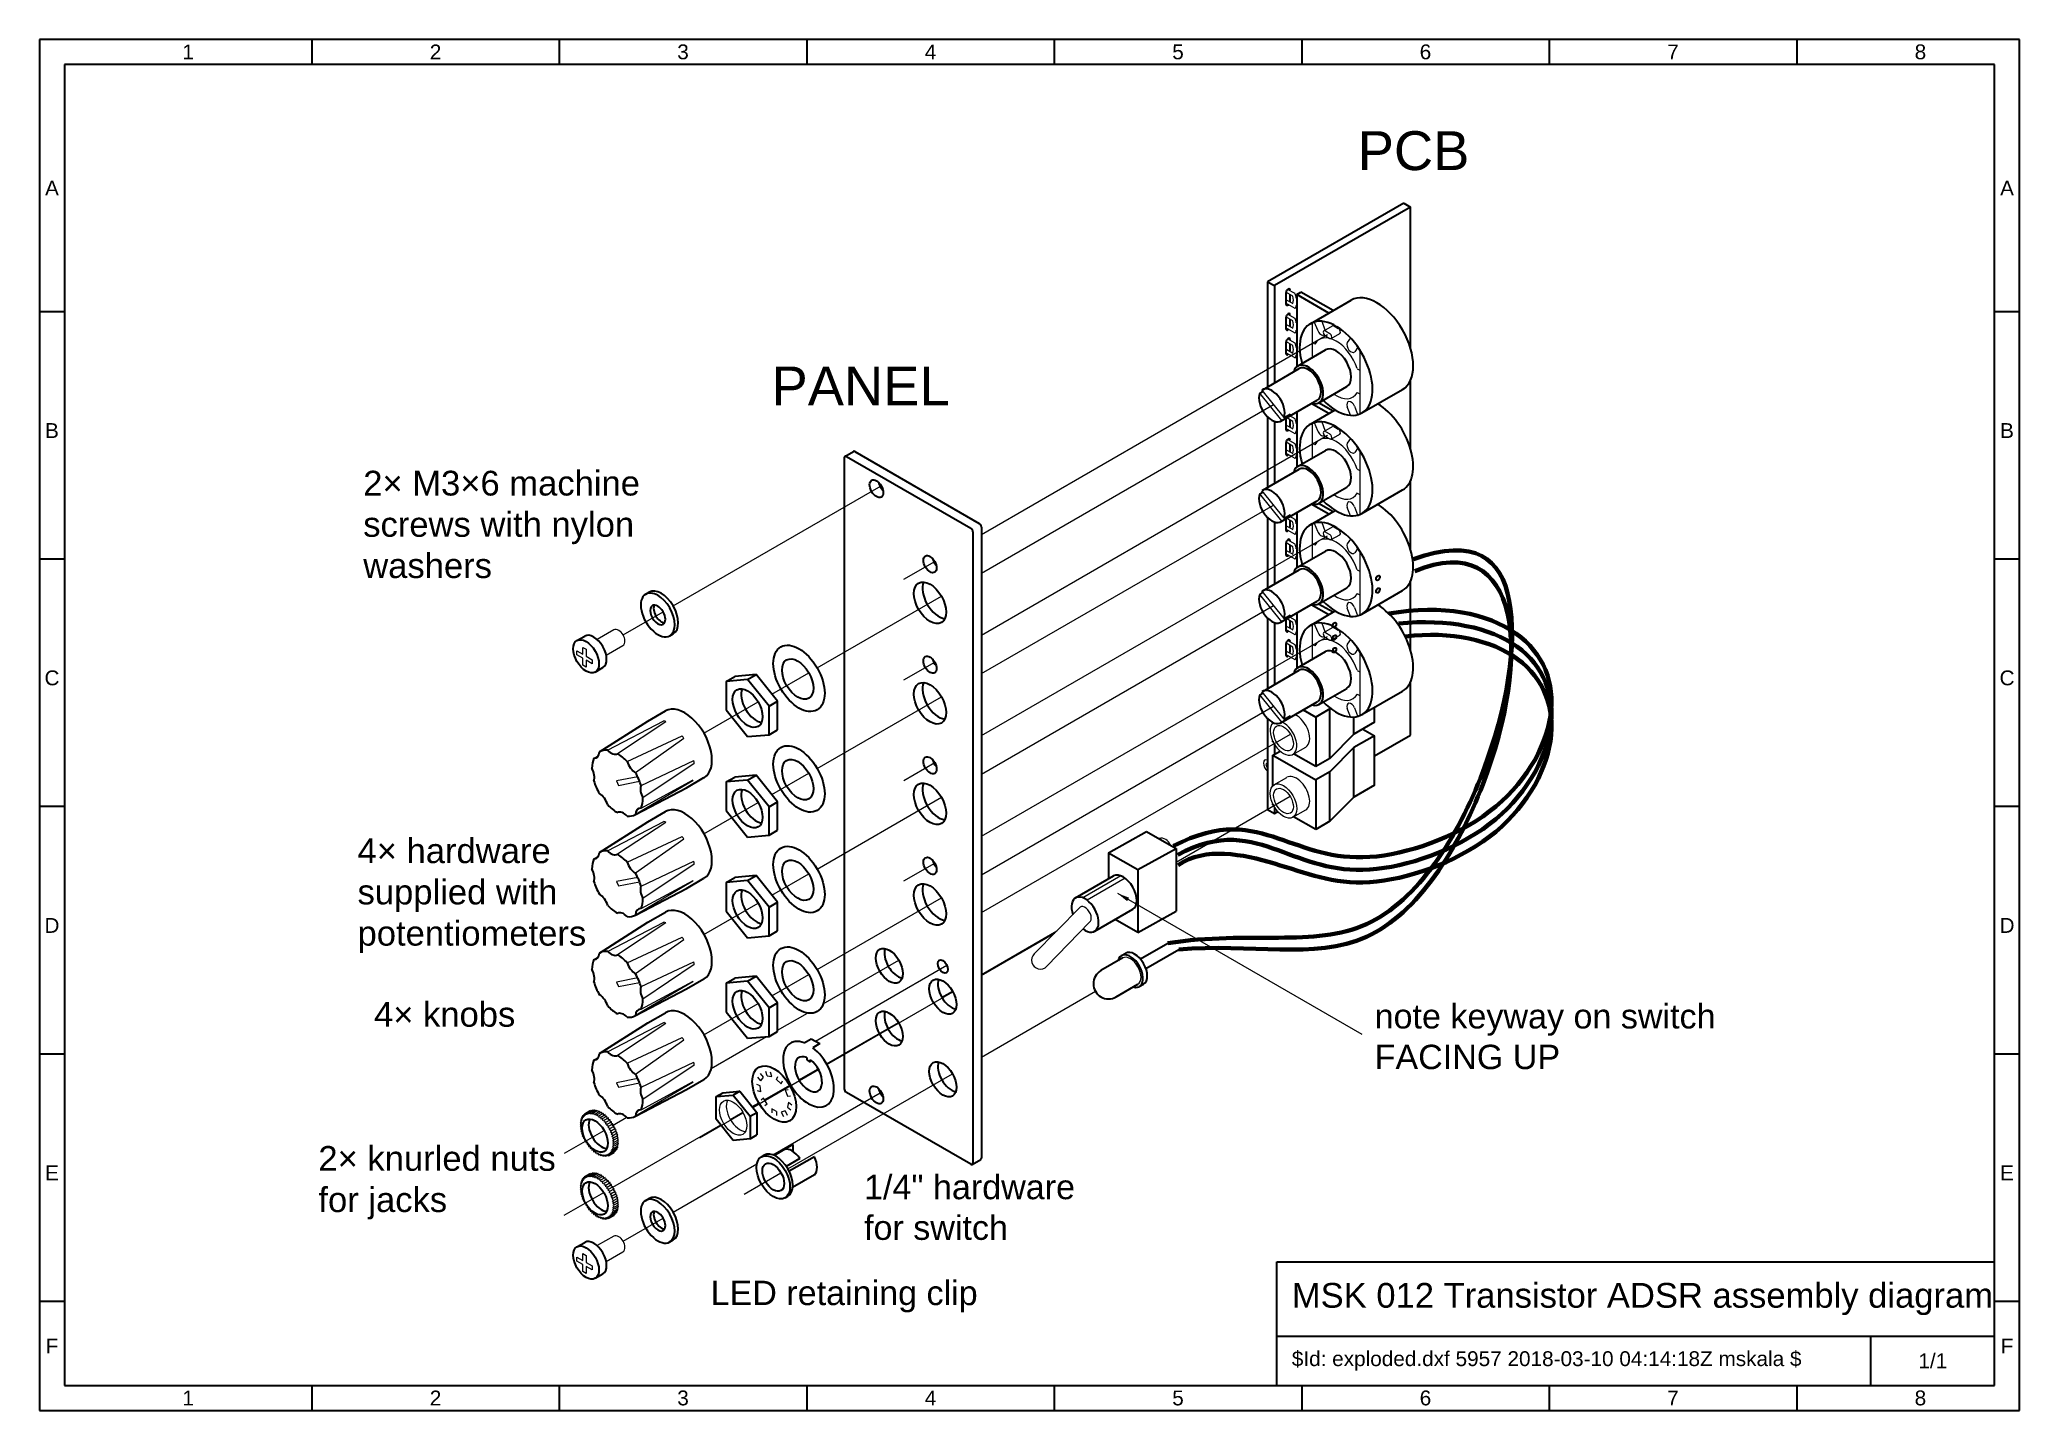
# Model space of a CAD drawing. Header units: millimetres. Extents: x 10 to 410, y 10 to 287.
import ezdxf

# ---------------------------------------------------------------- set-up
doc = ezdxf.new("R2010")
doc.units = ezdxf.units.MM
for name, color, linetype, lineweight, true_color in [('assembly lines', 14, 'Continuous', 25, 0x800000), ('details', 7, 'Continuous', 25, 0x000000), ('frame', 5, 'Continuous', 35, 0x0000ff), ('holes', 7, 'Continuous', 35, 0x000000), ('notes', 94, 'Continuous', 25, 0x008000), ('outlines', 7, 'Continuous', 35, 0x000000), ('wiring', 174, 'Continuous', 80, 0x000080)]:
    doc.layers.add(name, color=color, linetype=linetype, lineweight=lineweight, true_color=true_color)
doc.styles.get("Standard").update_dxf_attribs({"font": ''})
doc.styles.add('textstyle0', font='')
doc.styles.add('textstyle1', font='')
doc.styles.add('textstyle10', font='')
doc.styles.add('textstyle11', font='')
doc.styles.add('textstyle12', font='')
doc.styles.add('textstyle13', font='')
doc.styles.add('textstyle14', font='')
doc.styles.add('textstyle15', font='')
doc.styles.add('textstyle16', font='')
doc.styles.add('textstyle17', font='')
doc.styles.add('textstyle18', font='')
doc.styles.add('textstyle19', font='')
doc.styles.add('textstyle2', font='')
doc.styles.add('textstyle20', font='')
doc.styles.add('textstyle21', font='')
doc.styles.add('textstyle22', font='')
doc.styles.add('textstyle23', font='')
doc.styles.add('textstyle24', font='')
doc.styles.add('textstyle25', font='')
doc.styles.add('textstyle26', font='')
doc.styles.add('textstyle27', font='')
doc.styles.add('textstyle28', font='')
doc.styles.add('textstyle29', font='')
doc.styles.add('textstyle3', font='')
doc.styles.add('textstyle30', font='')
doc.styles.add('textstyle31', font='')
doc.styles.add('textstyle32', font='')
doc.styles.add('textstyle33', font='')
doc.styles.add('textstyle34', font='')
doc.styles.add('textstyle35', font='')
doc.styles.add('textstyle36', font='')
doc.styles.add('textstyle37', font='')
doc.styles.add('textstyle38', font='')
doc.styles.add('textstyle39', font='')
doc.styles.add('textstyle4', font='')
doc.styles.add('textstyle5', font='')
doc.styles.add('textstyle6', font='')
doc.styles.add('textstyle7', font='')
doc.styles.add('textstyle8', font='')
doc.styles.add('textstyle9', font='')
doc.styles.get('Standard').set_extended_font_data('txt')
doc.styles.get('textstyle0').set_extended_font_data('Nimbus Sans L')
doc.styles.get('textstyle1').set_extended_font_data('Nimbus Sans L')
doc.styles.get('textstyle10').set_extended_font_data('Nimbus Sans L')
doc.styles.get('textstyle11').set_extended_font_data('Nimbus Sans L')
doc.styles.get('textstyle12').set_extended_font_data('Nimbus Sans L')
doc.styles.get('textstyle13').set_extended_font_data('Nimbus Sans L')
doc.styles.get('textstyle14').set_extended_font_data('Nimbus Sans L')
doc.styles.get('textstyle15').set_extended_font_data('Nimbus Sans L')
doc.styles.get('textstyle16').set_extended_font_data('Nimbus Sans L')
doc.styles.get('textstyle17').set_extended_font_data('Nimbus Sans L')
doc.styles.get('textstyle18').set_extended_font_data('Nimbus Sans L')
doc.styles.get('textstyle19').set_extended_font_data('Nimbus Sans L')
doc.styles.get('textstyle2').set_extended_font_data('Nimbus Sans L')
doc.styles.get('textstyle20').set_extended_font_data('Nimbus Sans L')
doc.styles.get('textstyle21').set_extended_font_data('Nimbus Sans L')
doc.styles.get('textstyle22').set_extended_font_data('Nimbus Sans L')
doc.styles.get('textstyle23').set_extended_font_data('Nimbus Sans L')
doc.styles.get('textstyle24').set_extended_font_data('Nimbus Sans L')
doc.styles.get('textstyle25').set_extended_font_data('Nimbus Sans L')
doc.styles.get('textstyle26').set_extended_font_data('Nimbus Sans L')
doc.styles.get('textstyle27').set_extended_font_data('Nimbus Sans L')
doc.styles.get('textstyle28').set_extended_font_data('Nimbus Sans L')
doc.styles.get('textstyle29').set_extended_font_data('Nimbus Sans L')
doc.styles.get('textstyle3').set_extended_font_data('Nimbus Sans L')
doc.styles.get('textstyle30').set_extended_font_data('Nimbus Sans L')
doc.styles.get('textstyle31').set_extended_font_data('Nimbus Sans L')
doc.styles.get('textstyle32').set_extended_font_data('Nimbus Sans L')
doc.styles.get('textstyle33').set_extended_font_data('Nimbus Sans L')
doc.styles.get('textstyle34').set_extended_font_data('Nimbus Sans L')
doc.styles.get('textstyle35').set_extended_font_data('Nimbus Sans L')
doc.styles.get('textstyle36').set_extended_font_data('Nimbus Sans L')
doc.styles.get('textstyle37').set_extended_font_data('Nimbus Sans L')
doc.styles.get('textstyle38').set_extended_font_data('Nimbus Sans L')
doc.styles.get('textstyle39').set_extended_font_data('Nimbus Sans L')
doc.styles.get('textstyle4').set_extended_font_data('Nimbus Sans L')
doc.styles.get('textstyle5').set_extended_font_data('Nimbus Sans L')
doc.styles.get('textstyle6').set_extended_font_data('Nimbus Sans L')
doc.styles.get('textstyle7').set_extended_font_data('Nimbus Sans L')
doc.styles.get('textstyle8').set_extended_font_data('Nimbus Sans L')
doc.styles.get('textstyle9').set_extended_font_data('Nimbus Sans L')
doc.dimstyles.get("Standard").update_dxf_attribs({"dimtxt": 2.5, "dimasz": 2.5, "dimexe": 1.25, "dimexo": 0.625, "dimtad": 1, "dimtxsty": 'Standard', "dimcen": 2.5, "dimadec": 0, "dimazin": 0, "dimtfac": 1, "dimtmove": 0, "dimatfit": 3, "dimfxl": 1, "dimarcsym": 0})

msp = doc.modelspace()

# ---------------------------------------------------------------- texts
at = {"layer": 'frame'}
for s, insert, char_height, attachment_point, style in [('1', (40, 284.5), 3, 5, 'textstyle17'), ('2', (90, 284.5), 3, 5, 'textstyle15'), ('3', (140, 284.5), 3, 5, 'textstyle13'), ('4', (190, 284.5), 3, 5, 'textstyle11'), ('5', (240, 284.5), 3, 5, 'textstyle9'), ('6', (290, 284.5), 3, 5, 'textstyle7'), ('7', (340, 284.5), 3, 5, 'textstyle5'), ('8', (390, 284.5), 3, 5, 'textstyle3'), ('A', (12.5, 257), 3, 5, 'textstyle29'), ('A', (407.5, 257), 3, 5, 'textstyle30'), ('B', (12.5, 208), 3, 5, 'textstyle27'), ('B', (407.5, 208), 3, 5, 'textstyle28'), ('C', (12.5, 158), 3, 5, 'textstyle25'), ('C', (407.5, 158), 3, 5, 'textstyle26'), ('D', (12.5, 108), 3, 5, 'textstyle23'), ('D', (407.5, 108), 3, 5, 'textstyle24'), ('E', (12.5, 58), 3, 5, 'textstyle21'), ('E', (407.5, 58), 3, 5, 'textstyle22'), ('MSK 012 Transistor ADSR assembly diagram', (263, 32.5), 5, 4, 'textstyle1'), ('F', (12.5, 23), 3, 5, 'textstyle19'), ('F', (407.5, 23), 3, 5, 'textstyle20'), ('$Id: exploded.dxf 5957 2018-03-10 04:14:18Z mskala $', (263, 20), 3, 4, 'textstyle2'), ('1/1', (392.5, 20), 3, 5, 'textstyle0'), ('1', (40, 12.5), 3, 5, 'textstyle18'), ('2', (90, 12.5), 3, 5, 'textstyle16'), ('3', (140, 12.5), 3, 5, 'textstyle14'), ('4', (190, 12.5), 3, 5, 'textstyle12'), ('5', (240, 12.5), 3, 5, 'textstyle10'), ('6', (290, 12.5), 3, 5, 'textstyle8'), ('7', (340, 12.5), 3, 5, 'textstyle6'), ('8', (390, 12.5), 3, 5, 'textstyle4')]:
    msp.add_mtext(s, dxfattribs=dict(at, insert=insert, char_height=char_height, attachment_point=attachment_point, style=style))
at = {"layer": 'notes', "attachment_point": 4}
for s, insert, char_height, style in [('\\H7.85714;PCB', (276.31, 264.5), 5, 'textstyle39'), ('\\H7.85714;PANEL', (157.88, 217), 5, 'textstyle38'), ('2× M3×6 machine\\Pscrews with nylon\\Pwashers', (75.39, 189), 5, 'textstyle33'), ('4× hardware\\Psupplied with\\Ppotentiometers', (74.24, 114), 5, 'textstyle32'), ('4× knobs', (77.57, 90), 5, 'textstyle31'), ('\\H4.92857;note keyway on switch\\PFACING UP', (279.73, 85.5), 3, 'textstyle37'), ('2× knurled nuts\\Pfor jacks', (66.33, 56), 5, 'textstyle34'), ('\\H4.92857;1/4" hardware\\Pfor switch', (176.57, 51), 3, 'textstyle35'), ('\\H4.92857;LED retaining clip', (145.57, 33), 3, 'textstyle36')]:
    msp.add_mtext(s, dxfattribs=dict(at, insert=insert, char_height=char_height, style=style))

# ---------------------------------------------------------------- linework, layer by layer
at = {"layer": 'assembly lines'}
for p, q in [((200.29, 187), (270.22, 227.38)), ((200.29, 179.2), (259.28, 213.26)), ((200.29, 166.68), (270.22, 207.06)), ((138.02, 172.55), (180.05, 196.82)), ((200.29, 158.88), (259.28, 192.94)), ((200.29, 146.36), (270.22, 186.73)), ((184.62, 177.96), (190.85, 181.55)), ((167.11, 160.04), (192.2, 174.53)), ((200.29, 138.56), (259.28, 172.62)), ((127.92, 166.72), (135.98, 171.38)), ((200.29, 126.04), (270.22, 166.41)), ((184.62, 157.63), (190.85, 161.23)), ((157.94, 154.75), (165.41, 159.06)), ((144.23, 146.84), (155.19, 153.16)), ((167.11, 139.72), (192.2, 154.21)), ((200.29, 118.24), (259.28, 152.3)), ((200.29, 110.6), (262.73, 146.65)), ((184.62, 137.31), (190.85, 140.91)), ((157.94, 134.43), (165.41, 138.74)), ((144.23, 126.52), (155.19, 132.84)), ((167.11, 119.4), (192.2, 133.89)), ((239.6, 120.8), (262.64, 134.1)), ((184.62, 116.99), (190.85, 120.59)), ((157.94, 114.11), (165.41, 118.42)), ((144.23, 106.2), (155.19, 112.52)), ((167.11, 99.08), (192.2, 113.57)), ((200.29, 98.1), (215.55, 106.91)), ((200.29, 97.9), (215.09, 106.44)), ((168.29, 92.13), (183.6, 100.96)), ((157.94, 93.79), (165.41, 98.1)), ((166.78, 84.61), (193.32, 99.94)), ((144.23, 85.88), (155.19, 92.2)), ((169.07, 79.88), (194.53, 94.57)), ((192.29, 93.48), (194.44, 94.72)), ((200.29, 81.4), (223.31, 94.69)), ((159.1, 86.82), (165.13, 90.3)), ((168.99, 80.03), (183.51, 88.41)), ((145.7, 79.08), (156.87, 85.53)), ((154.11, 71.24), (167.38, 78.9)), ((161.18, 58.82), (194.44, 78.02)), ((163.4, 76.8), (167.29, 79.05)), ((154, 71.38), (155.29, 72.12)), ((156.42, 72.77), (161.71, 75.82)), ((158.12, 61.65), (179.83, 74.18)), ((125.78, 67.58), (128.63, 69.23)), ((143.4, 65.05), (152.16, 70.11)), ((149.55, 68.8), (152.07, 70.26)), ((116.05, 61.96), (124.05, 66.59)), ((125.82, 55.11), (147.62, 67.69)), ((138.02, 50.05), (154.92, 59.8)), ((152.34, 53.71), (159.79, 58.02)), ((115.97, 49.42), (123.97, 54.04)), ((127.92, 44.21), (135.98, 48.87))]:
    msp.add_line(p, q, dxfattribs=at)
at = {"layer": 'details'}
for p, q in [((263.66, 235.66), (262.15, 236.53)), ((263.23, 235.16), (261.81, 235.98)), ((261.81, 234.48), (263.23, 233.66)), ((263.66, 232.66), (261.81, 233.73)), ((263.23, 230.16), (261.81, 230.98)), ((261.81, 229.48), (263.23, 228.66)), ((263.66, 227.66), (261.81, 228.73)), ((263.66, 230.66), (262.15, 231.53)), ((267.18, 222.78), (267.18, 229.81)), ((267.54, 229.93), (268.17, 228.32)), ((269.04, 230.07), (269.7, 228.38)), ((269.48, 228.16), (271.21, 229.16)), ((269.78, 228.13), (270.65, 227.63)), ((271.51, 229.13), (272.38, 228.63)), ((263.23, 225.16), (261.81, 225.98)), ((261.81, 224.48), (263.23, 223.66)), ((263.66, 225.66), (262.15, 226.53)), ((267.66, 225.45), (267.18, 225.73)), ((269.78, 227.13), (270.65, 226.63)), ((270.95, 226.6), (272.69, 227.6)), ((274.85, 226.71), (274.2, 225.78)), ((276.35, 224.85), (275.7, 223.91)), ((276.71, 224.31), (276.71, 211.35)), ((263.66, 222.66), (261.81, 223.73)), ((276.23, 220.5), (276.71, 220.23)), ((256.95, 216.15), (261.39, 210.63)), ((260.96, 210.01), (256.52, 215.53)), ((274.85, 211.09), (274.2, 212.78)), ((276.35, 211.22), (275.73, 212.83)), ((276.23, 215.7), (276.71, 215.43)), ((261.39, 210.63), (262.69, 211.38)), ((261.81, 209.16), (263.23, 208.34)), ((263.66, 207.34), (261.81, 208.41)), ((263.23, 209.84), (261.96, 210.57)), ((262.69, 211.38), (262.26, 210.76)), ((263.66, 210.34), (262.61, 210.95)), ((267.18, 202.46), (267.18, 209.49)), ((267.54, 209.61), (268.17, 208)), ((269.04, 209.75), (269.7, 208.06)), ((269.48, 207.84), (271.21, 208.84)), ((271.51, 208.81), (272.38, 208.31)), ((261.81, 204.16), (263.23, 203.34)), ((263.23, 204.84), (261.83, 205.65)), ((263.66, 205.34), (262.15, 206.21)), ((267.66, 205.13), (267.18, 205.41)), ((269.78, 207.81), (270.65, 207.31)), ((269.78, 206.81), (270.65, 206.31)), ((270.95, 206.28), (272.69, 207.28)), ((274.85, 206.39), (274.2, 205.46)), ((276.35, 204.52), (275.7, 203.59)), ((263.66, 202.34), (261.81, 203.41)), ((276.23, 200.18), (276.71, 199.91)), ((276.71, 203.99), (276.71, 191.03)), ((260.96, 189.69), (256.52, 195.21)), ((256.95, 195.83), (261.39, 190.31)), ((274.85, 190.77), (274.2, 192.46)), ((276.35, 190.9), (275.73, 192.51)), ((276.23, 195.38), (276.71, 195.11)), ((261.39, 190.31), (262.69, 191.06)), ((261.81, 188.84), (263.23, 188.02)), ((263.66, 187.02), (261.81, 188.09)), ((263.23, 189.52), (261.96, 190.25)), ((262.69, 191.06), (262.26, 190.44)), ((263.66, 190.02), (262.61, 190.63)), ((267.18, 182.14), (267.18, 189.17)), ((267.54, 189.29), (268.17, 187.68)), ((269.04, 189.43), (269.7, 187.74)), ((269.48, 187.52), (271.21, 188.52)), ((271.51, 188.49), (272.38, 187.99)), ((263.23, 184.52), (261.83, 185.33)), ((263.66, 185.02), (262.15, 185.89)), ((267.66, 184.81), (267.18, 185.09)), ((269.78, 187.49), (270.65, 186.99)), ((269.78, 186.49), (270.65, 185.99)), ((270.95, 185.96), (272.69, 186.96)), ((274.85, 186.07), (274.2, 185.14)), ((276.35, 184.2), (275.7, 183.27)), ((261.81, 183.84), (263.23, 183.02)), ((263.66, 182.02), (261.81, 183.09)), ((276.71, 183.67), (276.71, 170.71)), ((276.23, 179.86), (276.71, 179.59)), ((260.96, 169.37), (256.52, 174.89)), ((256.95, 175.51), (261.39, 169.99)), ((274.85, 170.45), (274.2, 172.14)), ((276.35, 170.58), (275.73, 172.19)), ((276.23, 175.06), (276.71, 174.79)), ((261.39, 169.99), (262.69, 170.74)), ((261.81, 168.52), (263.23, 167.7)), ((263.23, 169.2), (261.96, 169.93)), ((262.69, 170.74), (262.26, 170.12)), ((263.66, 169.7), (262.61, 170.31)), ((267.18, 161.82), (267.18, 168.85)), ((267.54, 168.97), (268.17, 167.36)), ((269.04, 169.1), (269.7, 167.42)), ((269.48, 167.2), (271.21, 168.2)), ((271.51, 168.17), (272.38, 167.67)), ((119.73, 164.19), (120.42, 163.79)), ((119.73, 162.79), (119.73, 164.19)), ((126.01, 167.74), (122.64, 165.79)), ((124.48, 162.61), (127.85, 164.56)), ((263.66, 166.7), (261.81, 167.77)), ((263.23, 164.2), (261.83, 165.01)), ((263.66, 164.7), (262.15, 165.57)), ((267.66, 164.49), (267.18, 164.77)), ((269.78, 167.17), (270.65, 166.67)), ((269.78, 166.17), (270.65, 165.67)), ((270.95, 165.64), (272.69, 166.64)), ((274.85, 165.75), (274.2, 164.82)), ((118.51, 162.69), (118.51, 163.49)), ((118.51, 163.49), (119.73, 162.79)), ((119.73, 161.99), (118.51, 162.69)), ((119.73, 160.59), (119.73, 161.99)), ((120.42, 160.19), (119.73, 160.59)), ((120.42, 163.79), (120.42, 162.39)), ((120.42, 162.39), (121.63, 161.69)), ((121.63, 160.89), (120.42, 161.59)), ((120.42, 161.59), (120.42, 160.19)), ((121.63, 161.69), (121.63, 160.89)), ((261.81, 163.52), (263.23, 162.7)), ((263.66, 161.7), (261.81, 162.77)), ((276.35, 163.88), (275.7, 162.95)), ((276.71, 163.35), (276.71, 150.39)), ((276.23, 159.54), (276.71, 159.27)), ((260.96, 149.05), (256.52, 154.57)), ((256.95, 155.18), (261.39, 149.66)), ((276.23, 154.74), (276.71, 154.47)), ((124.77, 143.39), (136.11, 149.33)), ((136.5, 149.15), (126.75, 142.7)), ((261.39, 149.66), (262.69, 150.41)), ((262.69, 150.41), (262.26, 149.8)), ((274.85, 150.13), (274.2, 151.82)), ((276.35, 150.26), (275.73, 151.87)), ((128.72, 141.11), (139.8, 146.29)), ((140.19, 145.76), (130.4, 138.85)), ((263.22, 142.55), (265.82, 144.05)), ((121.98, 141.78), (122.96, 142.37)), ((131.52, 136.27), (142.17, 141.3)), ((142.27, 140.73), (131.91, 133.76)), ((130.84, 138.02), (126.56, 137.19)), ((126.56, 137.19), (126.94, 136.3)), ((126.94, 136.3), (131.22, 137.13)), ((141.96, 137.23), (130.4, 130.42)), ((131.52, 131.71), (142.03, 137.4)), ((259.36, 136.38), (262.02, 137.92)), ((124.77, 123.07), (136.11, 129.01)), ((136.5, 128.83), (126.75, 122.38)), ((263.22, 129.85), (265.82, 131.35)), ((128.72, 120.79), (139.8, 125.97)), ((140.19, 125.44), (130.4, 118.53)), ((121.98, 121.46), (122.96, 122.05)), ((131.52, 115.95), (142.17, 120.98)), ((142.27, 120.41), (131.91, 113.44)), ((130.84, 117.7), (126.56, 116.87)), ((126.56, 116.87), (126.94, 115.98)), ((126.94, 115.98), (131.22, 116.81)), ((141.96, 116.91), (130.4, 110.1)), ((131.52, 111.39), (142.03, 117.07)), ((228.45, 118.04), (220.75, 113.6)), ((229.34, 117.54), (221.64, 113.09)), ((124.77, 102.75), (136.11, 108.69)), ((136.5, 108.51), (126.75, 102.06)), ((220.25, 111.68), (210.94, 102.24)), ((222.12, 108.64), (213.5, 99.74)), ((128.72, 100.47), (139.8, 105.65)), ((140.19, 105.12), (130.4, 98.21)), ((121.98, 101.14), (122.96, 101.73)), ((131.52, 95.63), (142.17, 100.66)), ((142.27, 100.09), (131.91, 93.12)), ((130.84, 97.38), (126.56, 96.55)), ((126.56, 96.55), (126.94, 95.66)), ((126.94, 95.66), (131.22, 96.49)), ((141.96, 96.59), (130.4, 89.78)), ((131.52, 91.07), (142.03, 96.75)), ((124.77, 82.43), (136.11, 88.37)), ((136.5, 88.19), (126.75, 81.74)), ((128.72, 80.15), (139.8, 85.33)), ((140.19, 84.8), (130.4, 77.89)), ((121.98, 80.82), (122.96, 81.41)), ((131.52, 75.31), (142.17, 80.34)), ((130.84, 77.06), (126.56, 76.22)), ((126.56, 76.22), (126.94, 75.34)), ((126.94, 75.34), (131.22, 76.17)), ((141.96, 76.27), (130.4, 69.46)), ((131.52, 70.75), (142.03, 76.43)), ((142.27, 79.77), (131.91, 72.8)), ((155.73, 76.6), (155.13, 77.35)), ((156.23, 77.31), (155.63, 78.06)), ((155.73, 76.6), (156.23, 77.31)), ((156.99, 77.61), (156.75, 78.5)), ((156.99, 77.61), (157.92, 77.46)), ((157.92, 77.46), (157.69, 78.35)), ((158.91, 76.89), (159.15, 77.5)), ((158.91, 76.89), (159.85, 75.96)), ((159.85, 75.96), (160.08, 76.57)), ((155.56, 75.58), (154.88, 75.83)), ((155.73, 74.35), (155.05, 74.6)), ((155.73, 74.35), (155.56, 75.58)), ((156.23, 73.07), (155.78, 72.71)), ((156.99, 71.89), (156.23, 73.07)), ((160.61, 74.78), (161.21, 74.84)), ((160.61, 74.78), (161.1, 73.5)), ((161.1, 73.5), (161.7, 73.56)), ((161.28, 72.27), (161.1, 71.25)), ((161.28, 72.27), (161.96, 71.74)), ((119.21, 68.18), (119.45, 67.82)), ((119.49, 68.18), (119.21, 68.18)), ((119.26, 68.56), (119.49, 68.18)), ((119.56, 68.52), (119.26, 68.56)), ((119.36, 68.91), (119.56, 68.52)), ((119.66, 68.83), (119.36, 68.91)), ((119.49, 69.23), (119.66, 68.83)), ((119.8, 69.1), (119.49, 69.23)), ((119.65, 69.51), (119.8, 69.1)), ((119.96, 69.34), (119.65, 69.51)), ((119.85, 69.74), (119.96, 69.34)), ((120.16, 69.54), (119.85, 69.74)), ((120.08, 69.94), (121.2, 70.59)), ((120.08, 69.94), (120.16, 69.54)), ((120.38, 69.7), (120.08, 69.94)), ((120.33, 70.09), (120.38, 69.7)), ((120.63, 69.81), (120.33, 70.09)), ((120.61, 70.19), (120.63, 69.81)), ((120.91, 69.89), (120.61, 70.19)), ((121.03, 70.04), (120.71, 70.24)), ((120.92, 70.24), (120.91, 69.89)), ((120.92, 70.24), (121.78, 70.74)), ((121.2, 69.91), (120.92, 70.24)), ((120.94, 70.44), (121.03, 70.04)), ((121.25, 70.2), (120.94, 70.44)), ((121.2, 70.59), (121.25, 70.2)), ((121.5, 70.31), (121.2, 70.59)), ((121.24, 70.24), (121.2, 69.91)), ((121.24, 70.24), (122.11, 70.74)), ((121.5, 69.89), (121.24, 70.24)), ((121.58, 70.2), (121.5, 69.89)), ((121.58, 70.2), (122.45, 70.7)), ((121.82, 69.83), (121.58, 70.2)), ((121.89, 70.62), (121.78, 70.74)), ((121.93, 70.1), (121.82, 69.83)), ((121.93, 70.1), (122.8, 70.6)), ((122.15, 69.72), (121.93, 70.1)), ((122.23, 70.57), (122.11, 70.74)), ((122.29, 69.96), (122.15, 69.72)), ((122.29, 69.96), (123.15, 70.46)), ((122.48, 69.57), (122.29, 69.96)), ((122.59, 70.48), (122.45, 70.7)), ((122.65, 69.77), (122.48, 69.57)), ((122.65, 69.77), (123.52, 70.27)), ((122.82, 69.37), (122.65, 69.77)), ((123.02, 70.22), (122.8, 70.6)), ((123.01, 69.54), (122.82, 69.37)), ((123.01, 69.54), (123.88, 70.04)), ((123.15, 69.14), (123.01, 69.54)), ((123.31, 70.15), (123.15, 70.46)), ((123.37, 69.27), (123.15, 69.14)), ((123.37, 69.27), (124.24, 69.77)), ((123.48, 68.87), (123.37, 69.27)), ((123.72, 68.96), (123.48, 68.87)), ((123.66, 69.92), (123.52, 70.27)), ((123.72, 68.96), (124.59, 69.46)), ((123.8, 68.57), (123.72, 68.96)), ((124.06, 68.62), (123.8, 68.57)), ((124.02, 69.64), (123.88, 70.04)), ((124.24, 69.77), (124.02, 69.64)), ((124.06, 68.62), (124.93, 69.12)), ((124.11, 68.23), (124.06, 68.62)), ((124.38, 68.24), (124.11, 68.23)), ((124.35, 69.37), (124.24, 69.77)), ((124.59, 69.46), (124.35, 69.37)), ((124.38, 68.24), (125.25, 68.74)), ((124.4, 67.87), (124.38, 68.24)), ((124.66, 69.07), (124.59, 69.46)), ((124.93, 69.12), (124.66, 69.07)), ((124.69, 67.84), (125.55, 68.34)), ((124.97, 68.73), (124.93, 69.12)), ((125.25, 68.74), (124.97, 68.73)), ((125.26, 68.37), (125.25, 68.74)), ((125.55, 68.34), (125.26, 68.37)), ((125.53, 67.99), (125.55, 68.34)), ((156.99, 71.89), (156.54, 71.54)), ((157.92, 70.96), (157.92, 70.16)), ((158.91, 70.39), (157.92, 70.96)), ((158.91, 70.39), (158.91, 69.59)), ((160.61, 70.54), (159.85, 70.24)), ((159.85, 70.24), (160.29, 69.37)), ((160.61, 70.54), (161.05, 69.67)), ((161.1, 71.25), (161.79, 70.71)), ((119.45, 67.82), (119.19, 67.77)), ((119.19, 67.77), (119.45, 67.43)), ((119.45, 67.43), (119.21, 67.35)), ((119.21, 67.35), (119.49, 67.02)), ((119.49, 67.02), (119.26, 66.9)), ((119.26, 66.9), (119.56, 66.6)), ((119.56, 66.6), (119.36, 66.44)), ((119.36, 66.44), (119.66, 66.18)), ((119.66, 66.18), (119.49, 65.97)), ((119.49, 65.97), (119.8, 65.74)), ((119.8, 65.74), (119.65, 65.51)), ((119.65, 65.51), (119.96, 65.31)), ((119.96, 65.31), (119.85, 65.04)), ((119.85, 65.04), (120.16, 64.88)), ((120.16, 64.88), (120.08, 64.58)), ((120.08, 64.58), (120.38, 64.47)), ((120.38, 64.47), (120.33, 64.14)), ((120.33, 64.14), (120.63, 64.06)), ((120.63, 64.06), (120.61, 63.71)), ((124.69, 67.84), (124.4, 67.87)), ((124.67, 67.49), (124.69, 67.84)), ((124.97, 67.41), (124.67, 67.49)), ((124.92, 67.08), (124.97, 67.41)), ((125.22, 66.97), (124.92, 67.08)), ((124.97, 67.41), (125.83, 67.91)), ((125.14, 66.67), (125.22, 66.97)), ((125.45, 66.51), (125.14, 66.67)), ((125.22, 66.97), (126.09, 67.47)), ((125.34, 66.24), (125.45, 66.51)), ((125.65, 66.04), (125.34, 66.24)), ((125.45, 66.51), (126.32, 67.01)), ((125.51, 65.81), (125.65, 66.04)), ((125.82, 65.57), (125.51, 65.81)), ((125.83, 67.91), (125.53, 67.99)), ((125.64, 65.37), (125.82, 65.57)), ((125.95, 65.11), (125.64, 65.37)), ((125.65, 66.04), (126.52, 66.54)), ((125.75, 64.95), (125.95, 65.11)), ((126.04, 64.65), (125.75, 64.95)), ((125.78, 67.58), (125.83, 67.91)), ((126.09, 67.47), (125.78, 67.58)), ((125.82, 65.57), (126.68, 66.07)), ((125.82, 64.53), (126.04, 64.65)), ((126.1, 64.2), (125.82, 64.53)), ((126.11, 63.77), (125.85, 64.12)), ((125.95, 65.11), (126.81, 65.61)), ((126.01, 67.17), (126.09, 67.47)), ((126.32, 67.01), (126.01, 67.17)), ((126.04, 64.65), (126.91, 65.15)), ((126.1, 64.2), (126.96, 64.7)), ((126.11, 63.77), (126.98, 64.27)), ((126.2, 66.74), (126.32, 67.01)), ((126.52, 66.54), (126.2, 66.74)), ((126.37, 66.31), (126.52, 66.54)), ((126.68, 66.07), (126.37, 66.31)), ((126.51, 65.87), (126.68, 66.07)), ((126.81, 65.61), (126.51, 65.87)), ((126.61, 65.45), (126.81, 65.61)), ((126.91, 65.15), (126.61, 65.45)), ((126.68, 65.03), (126.91, 65.15)), ((126.96, 64.7), (126.68, 65.03)), ((126.98, 64.27), (126.75, 64.58)), ((126.96, 63.87), (126.77, 64.15)), ((120.61, 63.71), (120.91, 63.68)), ((120.91, 63.68), (120.92, 63.31)), ((120.92, 63.31), (121.2, 63.32)), ((121.2, 63.32), (121.24, 62.93)), ((121.24, 62.93), (121.5, 62.98)), ((121.5, 62.98), (121.58, 62.59)), ((121.58, 62.59), (121.82, 62.68)), ((121.82, 62.68), (121.93, 62.28)), ((121.93, 62.28), (122.15, 62.41)), ((122.15, 62.41), (122.29, 62.01)), ((122.29, 62.01), (122.48, 62.18)), ((122.48, 62.18), (122.65, 61.77)), ((122.65, 61.77), (122.82, 61.98)), ((122.82, 61.98), (123.01, 61.59)), ((123.01, 61.59), (123.15, 61.83)), ((123.15, 61.83), (123.37, 61.45)), ((123.37, 61.45), (123.48, 61.72)), ((123.48, 61.72), (123.72, 61.35)), ((123.72, 61.35), (123.8, 61.66)), ((123.8, 61.66), (124.06, 61.31)), ((124.06, 61.31), (124.11, 61.64)), ((124.11, 61.64), (124.38, 61.31)), ((124.38, 61.31), (124.4, 61.66)), ((124.4, 61.66), (124.69, 61.36)), ((124.69, 61.36), (124.67, 61.74)), ((124.67, 61.74), (124.97, 61.46)), ((124.97, 61.46), (124.92, 61.85)), ((124.92, 61.85), (125.22, 61.61)), ((124.97, 61.46), (126.09, 62.11)), ((125.22, 61.61), (125.14, 62.01)), ((125.14, 62.01), (125.45, 61.81)), ((125.45, 61.81), (125.34, 62.21)), ((125.34, 62.21), (125.65, 62.04)), ((125.65, 62.04), (125.51, 62.45)), ((125.51, 62.45), (125.82, 62.32)), ((125.55, 61.86), (125.53, 62.24)), ((125.53, 62.24), (125.83, 61.96)), ((125.82, 62.32), (125.64, 62.72)), ((125.64, 62.72), (125.95, 62.64)), ((125.95, 62.64), (125.75, 63.03)), ((125.83, 61.96), (125.78, 62.35)), ((125.78, 62.35), (126.09, 62.11)), ((126.04, 62.99), (125.82, 63.37)), ((125.82, 62.32), (126.68, 62.82)), ((126.1, 63.37), (125.85, 63.73)), ((126.81, 63.14), (125.95, 62.64)), ((126.09, 62.11), (126.01, 62.51)), ((126.01, 62.51), (126.32, 62.31)), ((126.04, 62.99), (126.91, 63.49)), ((126.96, 63.87), (126.1, 63.37)), ((126.32, 62.31), (126.2, 62.71)), ((126.2, 62.71), (126.52, 62.54)), ((126.52, 62.54), (126.37, 62.95)), ((126.37, 62.95), (126.68, 62.82)), ((126.68, 62.82), (126.51, 63.22)), ((126.51, 63.22), (126.81, 63.14)), ((126.81, 63.14), (126.7, 63.37)), ((126.91, 63.49), (126.75, 63.75)), ((119.36, 56.22), (119.56, 55.82)), ((119.66, 56.13), (119.36, 56.22)), ((119.49, 56.53), (119.66, 56.13)), ((119.8, 56.41), (119.49, 56.53)), ((119.65, 56.81), (119.8, 56.41)), ((119.97, 56.64), (119.65, 56.81)), ((119.85, 57.05), (119.97, 56.64)), ((120.16, 56.84), (119.85, 57.05)), ((120.08, 57.24), (121.2, 57.89)), ((120.08, 57.24), (120.16, 56.84)), ((120.39, 57), (120.08, 57.24)), ((120.34, 57.39), (120.39, 57)), ((120.64, 57.12), (120.34, 57.39)), ((120.62, 57.49), (120.64, 57.12)), ((120.91, 57.19), (120.62, 57.49)), ((121.03, 57.34), (120.72, 57.55)), ((120.92, 57.54), (120.91, 57.19)), ((120.92, 57.54), (121.79, 58.04)), ((121.2, 57.21), (120.92, 57.54)), ((120.95, 57.74), (121.03, 57.34)), ((121.26, 57.5), (120.95, 57.74)), ((121.2, 57.89), (121.26, 57.5)), ((121.5, 57.62), (121.2, 57.89)), ((121.25, 57.54), (121.2, 57.21)), ((121.25, 57.54), (122.11, 58.04)), ((121.51, 57.19), (121.25, 57.54)), ((121.58, 57.5), (121.51, 57.19)), ((121.58, 57.5), (122.45, 58)), ((121.83, 57.13), (121.58, 57.5)), ((121.89, 57.92), (121.79, 58.04)), ((121.93, 57.41), (121.83, 57.13)), ((121.93, 57.41), (122.8, 57.91)), ((122.15, 57.02), (121.93, 57.41)), ((122.24, 57.88), (122.11, 58.04)), ((122.29, 57.26), (122.15, 57.02)), ((122.29, 57.26), (123.16, 57.76)), ((122.49, 56.87), (122.29, 57.26)), ((122.59, 57.78), (122.45, 58)), ((122.65, 57.08), (122.49, 56.87)), ((122.65, 57.08), (123.52, 57.58)), ((122.82, 56.68), (122.65, 57.08)), ((123.02, 57.52), (122.8, 57.91)), ((123.02, 56.85), (122.82, 56.68)), ((123.02, 56.85), (123.88, 57.35)), ((123.16, 56.44), (123.02, 56.85)), ((123.31, 57.46), (123.16, 57.76)), ((123.38, 56.57), (123.16, 56.44)), ((123.38, 56.57), (124.24, 57.07)), ((123.48, 56.17), (123.38, 56.57)), ((123.73, 56.26), (123.48, 56.17)), ((123.67, 57.22), (123.52, 57.58)), ((123.73, 56.26), (124.59, 56.76)), ((123.8, 55.87), (123.73, 56.26)), ((124.02, 56.94), (123.88, 57.35)), ((124.24, 57.07), (124.02, 56.94)), ((124.06, 55.92), (124.93, 56.42)), ((124.35, 56.67), (124.24, 57.07)), ((124.59, 56.76), (124.35, 56.67)), ((124.39, 55.54), (125.25, 56.04)), ((124.67, 56.37), (124.59, 56.76)), ((124.93, 56.42), (124.67, 56.37)), ((124.98, 56.03), (124.93, 56.42)), ((125.25, 56.04), (124.98, 56.03)), ((125.27, 55.67), (125.25, 56.04)), ((119.45, 55.12), (119.19, 55.08)), ((119.19, 55.08), (119.45, 54.73)), ((119.21, 55.48), (119.45, 55.12)), ((119.49, 55.48), (119.21, 55.48)), ((119.45, 54.73), (119.21, 54.65)), ((119.21, 54.65), (119.49, 54.33)), ((119.27, 55.86), (119.49, 55.48)), ((119.56, 55.82), (119.27, 55.86)), ((119.49, 54.33), (119.27, 54.2)), ((119.27, 54.2), (119.56, 53.91)), ((119.56, 53.91), (119.36, 53.74)), ((119.36, 53.74), (119.66, 53.48)), ((119.66, 53.48), (119.49, 53.28)), ((119.49, 53.28), (119.8, 53.05)), ((119.8, 53.05), (119.65, 52.81)), ((119.65, 52.81), (119.97, 52.61)), ((119.97, 52.61), (119.85, 52.34)), ((119.85, 52.34), (120.16, 52.19)), ((120.16, 52.19), (120.08, 51.89)), ((124.06, 55.92), (123.8, 55.87)), ((124.11, 55.53), (124.06, 55.92)), ((124.39, 55.54), (124.11, 55.53)), ((124.4, 55.17), (124.39, 55.54)), ((124.69, 55.14), (124.4, 55.17)), ((124.67, 54.79), (124.69, 55.14)), ((124.97, 54.71), (124.67, 54.79)), ((124.69, 55.14), (125.56, 55.64)), ((124.92, 54.39), (124.97, 54.71)), ((125.23, 54.27), (124.92, 54.39)), ((124.97, 54.71), (125.84, 55.21)), ((125.15, 53.97), (125.23, 54.27)), ((125.46, 53.81), (125.15, 53.97)), ((125.23, 54.27), (126.1, 54.77)), ((125.56, 55.64), (125.27, 55.67)), ((125.34, 53.54), (125.46, 53.81)), ((125.65, 53.34), (125.34, 53.54)), ((125.46, 53.81), (126.32, 54.31)), ((125.51, 53.11), (125.65, 53.34)), ((125.82, 52.88), (125.51, 53.11)), ((125.54, 55.29), (125.56, 55.64)), ((125.84, 55.21), (125.54, 55.29)), ((125.65, 53.34), (126.52, 53.84)), ((125.65, 52.68), (125.82, 52.88)), ((125.95, 52.41), (125.65, 52.68)), ((125.75, 52.25), (125.95, 52.41)), ((126.04, 51.95), (125.75, 52.25)), ((125.79, 54.89), (125.84, 55.21)), ((126.1, 54.77), (125.79, 54.89)), ((125.82, 52.88), (126.69, 53.38)), ((125.95, 52.41), (126.82, 52.91)), ((126.01, 54.47), (126.1, 54.77)), ((126.32, 54.31), (126.01, 54.47)), ((126.04, 51.95), (126.91, 52.45)), ((126.1, 51.51), (126.97, 52.01)), ((126.21, 54.04), (126.32, 54.31)), ((126.52, 53.84), (126.21, 54.04)), ((126.38, 53.61), (126.52, 53.84)), ((126.69, 53.38), (126.38, 53.61)), ((126.51, 53.18), (126.69, 53.38)), ((126.82, 52.91), (126.51, 53.18)), ((126.62, 52.75), (126.82, 52.91)), ((126.91, 52.45), (126.62, 52.75)), ((126.69, 52.33), (126.91, 52.45)), ((126.97, 52.01), (126.69, 52.33)), ((120.08, 51.89), (120.39, 51.77)), ((120.39, 51.77), (120.34, 51.44)), ((120.34, 51.44), (120.64, 51.37)), ((120.64, 51.37), (120.62, 51.02)), ((120.62, 51.02), (120.91, 50.98)), ((120.91, 50.98), (120.92, 50.61)), ((120.92, 50.61), (121.2, 50.62)), ((121.2, 50.62), (121.25, 50.24)), ((121.25, 50.24), (121.51, 50.29)), ((121.51, 50.29), (121.58, 49.89)), ((121.58, 49.89), (121.83, 49.98)), ((121.83, 49.98), (121.93, 49.58)), ((121.93, 49.58), (122.15, 49.71)), ((122.15, 49.71), (122.29, 49.31)), ((122.29, 49.31), (122.49, 49.48)), ((122.49, 49.48), (122.65, 49.08)), ((122.65, 49.08), (122.82, 49.29)), ((122.82, 49.29), (123.02, 48.89)), ((123.02, 48.89), (123.16, 49.13)), ((123.16, 49.13), (123.38, 48.75)), ((123.38, 48.75), (123.48, 49.02)), ((123.48, 49.02), (123.73, 48.65)), ((123.73, 48.65), (123.8, 48.96)), ((123.8, 48.96), (124.06, 48.61)), ((124.06, 48.61), (124.11, 48.94)), ((124.11, 48.94), (124.39, 48.61)), ((124.39, 48.61), (124.4, 48.97)), ((124.4, 48.97), (124.69, 48.67)), ((124.69, 48.67), (124.67, 49.04)), ((124.67, 49.04), (124.97, 48.77)), ((124.97, 48.77), (124.92, 49.15)), ((124.92, 49.15), (125.23, 48.91)), ((124.97, 48.77), (126.1, 49.41)), ((125.23, 48.91), (125.15, 49.31)), ((125.15, 49.31), (125.46, 49.11)), ((125.46, 49.11), (125.34, 49.51)), ((125.34, 49.51), (125.65, 49.34)), ((125.65, 49.34), (125.51, 49.75)), ((125.51, 49.75), (125.82, 49.62)), ((125.56, 49.17), (125.54, 49.54)), ((125.54, 49.54), (125.84, 49.27)), ((125.82, 49.62), (125.65, 50.02)), ((125.65, 50.02), (125.95, 49.94)), ((125.95, 49.94), (125.75, 50.33)), ((125.84, 49.27), (125.79, 49.65)), ((125.79, 49.65), (126.1, 49.41)), ((125.82, 51.83), (126.04, 51.95)), ((126.1, 51.51), (125.82, 51.83)), ((126.04, 50.29), (125.82, 50.67)), ((125.82, 49.62), (126.69, 50.12)), ((126.12, 51.08), (125.85, 51.42)), ((126.1, 50.67), (125.85, 51.04)), ((126.82, 50.44), (125.95, 49.94)), ((126.1, 49.41), (126.01, 49.81)), ((126.01, 49.81), (126.32, 49.61)), ((126.04, 50.29), (126.91, 50.79)), ((126.97, 51.17), (126.1, 50.67)), ((126.12, 51.08), (126.99, 51.58)), ((126.32, 49.61), (126.21, 50.01)), ((126.21, 50.01), (126.52, 49.84)), ((126.52, 49.84), (126.38, 50.25)), ((126.38, 50.25), (126.69, 50.12)), ((126.69, 50.12), (126.51, 50.52)), ((126.51, 50.52), (126.82, 50.44)), ((126.82, 50.44), (126.7, 50.67)), ((126.99, 51.58), (126.75, 51.88)), ((126.91, 50.79), (126.76, 51.05)), ((126.97, 51.17), (126.77, 51.46)), ((126.01, 45.24), (122.64, 43.29)), ((118.51, 40.19), (118.51, 40.99)), ((118.51, 40.99), (119.73, 40.29)), ((119.73, 39.49), (118.51, 40.19)), ((119.73, 41.69), (120.42, 41.29)), ((119.73, 40.29), (119.73, 41.69)), ((120.42, 41.29), (120.42, 39.89)), ((124.48, 40.11), (127.85, 42.05)), ((119.73, 38.09), (119.73, 39.49)), ((120.42, 37.69), (119.73, 38.09)), ((120.42, 39.89), (121.63, 39.19)), ((121.63, 38.39), (120.42, 39.09)), ((120.42, 39.09), (120.42, 37.69)), ((121.63, 39.19), (121.63, 38.39))]:
    msp.add_line(p, q, dxfattribs=at)
for centre, radius, start, end in [((236.63, 123.78), 1.84, 15, 105), ((212.22, 100.98), 1.79, 135.3942, 315.9035)]:
    msp.add_arc(centre, radius, start, end, dxfattribs=at)
for centre, major_axis, start_param, end_param in [((261.16, 235.6), (-1.53, 2.65), 3.622298, 4.231683), ((261.16, 235.6), (-1.99, 3.45), 4.159859, 4.406719), ((261.16, 235.6), (-1.99, 3.45), 3.447262, 3.694123), ((261.16, 230.6), (-1.53, 2.65), 3.622298, 4.231683), ((261.16, 230.6), (-1.99, 3.45), 4.159859, 4.406719), ((261.16, 230.6), (-1.99, 3.45), 3.447262, 3.694123), ((268.92, 228.39), (-0.61, 1.06), 1.308997, 3.174969), ((269.78, 227.63), (-0.306, 0.53), 5.497787, 2.356194), ((271.51, 228.63), (-0.306, 0.53), 5.497787, 0), ((272.38, 228.13), (-0.306, 0.53), 3.141593, 5.497787), ((261.16, 225.6), (-1.53, 2.65), 3.622298, 4.231683), ((261.16, 225.6), (-1.99, 3.45), 4.159859, 4.406719), ((271.95, 220.58), (-3.37, 5.83), 4.378544, 0.333845), ((270.65, 227.13), (-0.306, 0.53), 2.356194, 5.497787), ((274.98, 224.89), (-0.61, 1.06), 0.333289, 3.331903), ((261.16, 225.6), (-1.99, 3.45), 3.447262, 3.694123), ((271.95, 220.58), (-3.37, 5.83), 2.260571, 3.475438), ((274.98, 212.77), (-0.61, 1.06), 4.522263, 1.237507), ((261.16, 210.28), (-1.53, 2.65), 3.622298, 4.231683), ((261.16, 210.28), (-1.99, 3.45), 4.159859, 4.406719), ((268.92, 208.07), (-0.61, 1.06), 1.308997, 3.174969), ((271.51, 208.31), (-0.306, 0.53), 5.497787, 0), ((272.38, 207.81), (-0.306, 0.53), 3.141593, 5.497787), ((261.16, 205.28), (-1.53, 2.65), 3.622298, 4.231683), ((261.16, 210.28), (-1.99, 3.45), 3.447262, 3.694123), ((261.16, 205.28), (-1.99, 3.45), 4.159859, 4.406719), ((271.95, 200.26), (-3.37, 5.83), 4.378544, 0.333845), ((269.78, 207.31), (-0.306, 0.53), 5.497787, 2.356194), ((270.65, 206.81), (-0.306, 0.53), 2.356194, 5.497787), ((274.98, 204.57), (-0.61, 1.06), 0.333289, 3.331903), ((261.16, 205.28), (-1.99, 3.45), 3.447262, 3.694123), ((271.95, 200.26), (-3.37, 5.83), 2.260571, 3.475438), ((274.98, 192.45), (-0.61, 1.06), 4.522263, 1.237507), ((261.16, 189.96), (-1.53, 2.65), 3.622298, 4.231683), ((261.16, 189.96), (-1.99, 3.45), 4.159859, 4.406719), ((271.51, 187.99), (-0.306, 0.53), 5.497787, 0), ((261.16, 184.96), (-1.53, 2.65), 3.622298, 4.231683), ((261.16, 189.96), (-1.99, 3.45), 3.447262, 3.694123), ((261.16, 184.96), (-1.99, 3.45), 4.159859, 4.406719), ((271.95, 179.94), (-3.37, 5.83), 4.378544, 0.333845), ((268.92, 187.75), (-0.61, 1.06), 1.308997, 3.174969), ((269.78, 186.99), (-0.306, 0.53), 5.497787, 2.356194), ((270.65, 186.49), (-0.306, 0.53), 2.356194, 5.497787), ((272.38, 187.49), (-0.306, 0.53), 3.141593, 5.497787), ((274.98, 184.25), (-0.61, 1.06), 0.333289, 3.331903), ((261.16, 184.96), (-1.99, 3.45), 3.447262, 3.694123), ((271.95, 179.94), (-3.37, 5.83), 2.260571, 3.475438), ((274.98, 172.13), (-0.61, 1.06), 4.522263, 1.237507), ((261.16, 169.64), (-1.53, 2.65), 3.622298, 4.231683), ((261.16, 169.64), (-1.99, 3.45), 4.159859, 4.406719), ((271.51, 167.67), (-0.306, 0.53), 5.497787, 0), ((126.93, 166.15), (-0.92, 1.59), 5.403174, 0), ((127.16, 166.28), (-0.75, 1.3), 3.822504, 5.602278), ((126.93, 166.15), (-0.92, 1.59), 3.141593, 4.021609), ((261.16, 164.64), (-1.53, 2.65), 3.622298, 4.231683), ((261.16, 169.64), (-1.99, 3.45), 3.447262, 3.694123), ((261.16, 164.64), (-1.99, 3.45), 4.159859, 4.406719), ((271.95, 159.62), (-3.37, 5.83), 4.378544, 0.333845), ((268.92, 167.43), (-0.61, 1.06), 1.308997, 3.174969), ((269.78, 166.67), (-0.306, 0.53), 5.497787, 2.356194), ((270.65, 166.17), (-0.306, 0.53), 2.356194, 5.497787), ((272.38, 167.17), (-0.306, 0.53), 3.141593, 5.497787), ((274.98, 163.93), (-0.61, 1.06), 0.333289, 3.331903), ((261.16, 164.64), (-1.99, 3.45), 3.447262, 3.694123), ((271.95, 159.62), (-3.37, 5.83), 2.260571, 3.475438), ((274.98, 151.8), (-0.61, 1.06), 4.522263, 1.237507), ((136.88, 142.59), (-3.89, 6.74), 5.566689, 5.639097), ((261.32, 145.84), (-1.9, 3.29), 0.152728, 5.600903), ((263.92, 147.34), (-1.9, 3.29), 3.141593, 5.600903), ((136.88, 142.59), (-3.89, 6.74), 4.852729, 4.938941), ((136.88, 142.59), (-3.89, 6.74), 4.124656, 4.207659), ((258.2, 140.24), (-0.67, 1.17), 5.593205, 2.260777), ((258.2, 140.24), (-0.306, 0.53), 5.708954, 2.145028), ((136.88, 142.59), (-3.89, 6.74), 3.534142, 3.569239), ((263.92, 134.64), (-1.9, 3.29), 3.141593, 0.000418), ((136.88, 122.27), (-3.89, 6.74), 5.566689, 5.639097), ((136.88, 122.27), (-3.89, 6.74), 4.852729, 4.938941), ((136.88, 122.27), (-3.89, 6.74), 4.124656, 4.207659), ((136.88, 122.27), (-3.89, 6.74), 3.534142, 3.569239), ((136.88, 101.95), (-3.89, 6.74), 5.566689, 5.639097), ((221.23, 110.19), (-0.89, 1.55), 3.139442, 0.099335), ((136.88, 101.95), (-3.89, 6.74), 4.852729, 4.938941), ((136.88, 101.95), (-3.89, 6.74), 4.124656, 4.207659), ((230.38, 98.77), (-1.53, 2.65), 3.141593, 0), ((136.88, 101.95), (-3.89, 6.74), 3.534142, 3.569239), ((136.88, 81.63), (-3.89, 6.74), 5.566689, 5.639097), ((136.88, 81.63), (-3.89, 6.74), 4.852729, 4.938941), ((136.88, 81.63), (-3.89, 6.74), 4.124656, 4.207659), ((136.88, 81.63), (-3.89, 6.74), 3.534142, 3.569239), ((151.49, 69.92), (-1.94, 3.37), 0.357204, 2.784389), ((126.93, 43.64), (-0.92, 1.59), 5.403174, 0), ((127.16, 43.78), (-0.75, 1.3), 3.822504, 5.602278), ((126.93, 43.64), (-0.92, 1.59), 3.141593, 4.021609)]:
    msp.add_ellipse(centre, major_axis=major_axis, ratio=0.57735, start_param=start_param, end_param=end_param, dxfattribs=at)
for centre, major_axis in [((261.32, 145.84), (-1.41, 2.44)), ((261.32, 133.14), (-1.9, 3.29)), ((261.32, 133.14), (-1.41, 2.44)), ((150.13, 69.14), (-1.94, 3.37))]:
    msp.add_ellipse(centre, major_axis=major_axis, ratio=0.57735, dxfattribs=at)
at = {"layer": 'frame'}
for p, q in [((10, 287), (10, 10)), ((410, 287), (10, 287)), ((65, 287), (65, 282)), ((115, 287), (115, 282)), ((165, 287), (165, 282)), ((215, 287), (215, 282)), ((265, 287), (265, 282)), ((315, 287), (315, 282)), ((365, 287), (365, 282)), ((410, 10), (410, 287)), ((15, 282), (15, 15)), ((405, 282), (15, 282)), ((405, 15), (405, 282)), ((15, 232), (10, 232)), ((410, 232), (405, 232)), ((15, 182), (10, 182)), ((410, 182), (405, 182)), ((15, 132), (10, 132)), ((410, 132), (405, 132)), ((15, 82), (10, 82)), ((410, 82), (405, 82)), ((260, 40), (405, 40)), ((260, 25), (260, 40)), ((15, 32), (10, 32)), ((410, 32), (405, 32)), ((260, 25), (405, 25)), ((260, 15), (260, 25)), ((380, 15), (380, 25)), ((15, 15), (405, 15)), ((65, 15), (65, 10)), ((115, 15), (115, 10)), ((165, 15), (165, 10)), ((215, 15), (215, 10)), ((265, 15), (265, 10)), ((315, 15), (315, 10)), ((365, 15), (365, 10)), ((10, 10), (410, 10))]:
    msp.add_line(p, q, dxfattribs=at)
at = {"layer": 'holes'}
for p, q in [((261.81, 235.85), (261.81, 233.6)), ((262.68, 234.1), (262.68, 235.48)), ((261.81, 230.85), (261.81, 228.6)), ((262.68, 229.1), (262.68, 230.48)), ((261.81, 225.85), (261.81, 223.6)), ((262.68, 224.1), (262.68, 225.48)), ((261.81, 210.49), (261.81, 208.28)), ((262.68, 208.78), (262.68, 210.16)), ((261.81, 205.53), (261.81, 203.28)), ((262.68, 203.66), (262.68, 205.16)), ((261.81, 190.17), (261.81, 187.96)), ((262.68, 188.46), (262.68, 189.84)), ((261.81, 185.21), (261.81, 182.96)), ((262.68, 183.46), (262.68, 184.84)), ((261.81, 169.89), (261.81, 167.64)), ((262.68, 168.14), (262.68, 169.52)), ((261.81, 164.89), (261.81, 162.64)), ((262.68, 163.14), (262.68, 164.52))]:
    msp.add_line(p, q, dxfattribs=at)
for centre, major_axis, start_param, end_param in [((262.25, 236.1), (-0.306, -0.53), 2.356194, 5.497787), ((262.25, 233.85), (-0.306, -0.53), 5.497787, 1.011806), ((262.25, 231.1), (-0.306, -0.53), 2.356194, 5.497787), ((262.25, 228.85), (-0.306, -0.53), 5.497787, 1.011806), ((262.25, 226.1), (-0.306, -0.53), 2.356194, 5.497787), ((262.25, 223.85), (-0.306, -0.53), 5.497787, 1.011806), ((262.25, 208.53), (-0.306, -0.53), 5.497787, 1.011806), ((262.25, 205.78), (-0.306, -0.53), 2.356194, 5.497787), ((262.25, 203.53), (-0.306, -0.53), 5.497787, 1.011806), ((180.81, 197.25), (-0.98, 1.7), 1.084048, 2.057544), ((262.25, 188.21), (-0.306, -0.53), 5.497787, 1.011806), ((262.25, 185.46), (-0.306, -0.53), 2.356194, 5.497787), ((191.63, 182), (-0.95, 1.64), 1.149037, 1.992555), ((262.25, 183.21), (-0.306, -0.53), 5.497787, 1.011806), ((191.63, 174.2), (-2.3, 3.98), 0.386677, 2.754915), ((262.25, 167.89), (-0.306, -0.53), 5.497787, 1.011806), ((262.25, 165.14), (-0.306, -0.53), 2.356194, 5.497787), ((191.63, 161.68), (-0.95, 1.64), 1.149037, 1.992555), ((262.25, 162.89), (-0.306, -0.53), 5.497787, 1.011806), ((191.63, 153.88), (-2.3, 3.98), 0.386677, 2.754915), ((191.63, 141.36), (-0.95, 1.64), 1.149037, 1.992555), ((191.63, 133.56), (-2.3, 3.98), 0.386677, 2.754915), ((191.63, 121.04), (-0.95, 1.64), 1.149037, 1.992555), ((191.63, 113.24), (-2.3, 3.98), 0.386677, 2.754915), ((183.4, 100.84), (-1.93, 3.34), 0.465583, 2.676009), ((194.23, 94.6), (-1.94, 3.37), 0.461631, 2.679962), ((183.4, 88.15), (-1.93, 3.34), 0.465583, 2.676009), ((194.23, 77.9), (-1.94, 3.37), 0.461631, 2.679962), ((180.81, 74.75), (-0.98, 1.7), 1.084048, 2.057544)]:
    msp.add_ellipse(centre, major_axis=major_axis, ratio=0.57735, start_param=start_param, end_param=end_param, dxfattribs=at)
for centre, major_axis in [((179.07, 196.25), (-0.98, 1.7)), ((189.9, 181), (-0.95, 1.64)), ((189.9, 173.2), (-2.3, 3.98)), ((280.4, 178.22), (-0.276, -0.477)), ((280.4, 175.68), (-0.276, -0.477)), ((271.6, 168.7), (-0.276, -0.477)), ((271.6, 166.16), (-0.276, -0.477)), ((271.6, 163.62), (-0.276, -0.477)), ((189.9, 160.68), (-0.95, 1.64)), ((189.9, 152.88), (-2.3, 3.98)), ((189.9, 140.36), (-0.95, 1.64)), ((189.9, 132.56), (-2.3, 3.98)), ((189.9, 120.04), (-0.95, 1.64)), ((189.9, 112.24), (-2.3, 3.98)), ((181.67, 99.84), (-1.93, 3.34)), ((192.5, 99.7), (-0.73, 1.26)), ((192.5, 93.6), (-1.94, 3.37)), ((181.67, 87.15), (-1.93, 3.34)), ((192.5, 76.9), (-1.94, 3.37)), ((179.07, 73.75), (-0.98, 1.7))]:
    msp.add_ellipse(centre, major_axis=major_axis, ratio=0.57735, dxfattribs=at)
at = {"layer": 'outlines'}
for p, q in [((285.61, 253.96), (258.11, 238.08)), ((286.99, 253.16), (259.5, 237.28)), ((285.61, 253.96), (286.99, 253.16)), ((286.99, 224.59), (286.99, 253.16)), ((258.11, 238.08), (258.11, 216.83)), ((258.11, 238.08), (259.5, 237.28)), ((259.5, 237.28), (259.5, 217.63)), ((263.98, 235.48), (264.85, 235.98)), ((270.46, 231.74), (263.98, 235.48)), ((263.98, 235.48), (263.98, 220.91)), ((271.32, 232.24), (264.85, 235.98)), ((266.74, 229.59), (274.97, 234.34)), ((264.17, 221.04), (269.8, 224.29)), ((257.12, 216.26), (264.48, 220.51)), ((256.95, 216.15), (257.16, 215.9)), ((268.46, 213.62), (274.09, 216.87)), ((277.15, 211.56), (285.38, 216.31)), ((286.99, 204.27), (286.99, 218.19)), ((256.52, 215.53), (257.16, 215.9)), ((260.79, 209.9), (268.15, 214.15)), ((266.74, 209.27), (271.77, 212.18)), ((270.46, 211.42), (266.94, 213.45)), ((271.32, 211.92), (268.42, 213.59)), ((258.11, 210.73), (258.11, 196.51)), ((259.5, 209.83), (259.5, 197.31)), ((263.98, 211.74), (263.98, 200.59)), ((172.58, 202.5), (172.58, 75)), ((172.71, 202.78), (174.44, 203.78)), ((173.01, 202.75), (198.13, 188.25)), ((174.74, 203.75), (199.86, 189.25)), ((257.12, 195.94), (264.48, 200.19)), ((264.17, 200.72), (269.8, 203.97)), ((268.46, 193.3), (274.09, 196.55)), ((286.99, 183.95), (286.99, 197.87)), ((256.52, 195.21), (257.16, 195.58)), ((256.95, 195.83), (257.16, 195.58)), ((260.79, 189.58), (268.15, 193.83)), ((270.46, 191.1), (266.94, 193.13)), ((271.32, 191.6), (268.42, 193.27)), ((277.15, 191.24), (285.38, 195.99)), ((200.29, 188.5), (200.29, 61)), ((258.11, 190.41), (258.11, 176.19)), ((259.5, 189.51), (259.5, 176.99)), ((263.98, 191.42), (263.98, 180.26)), ((266.74, 188.95), (271.77, 191.86)), ((198.56, 187.5), (198.56, 60)), ((264.17, 180.4), (269.8, 183.65)), ((257.12, 175.62), (264.48, 179.87)), ((268.46, 172.97), (274.09, 176.22)), ((286.99, 163.63), (286.99, 177.55)), ((132.47, 174.95), (133.17, 175.35)), ((256.52, 174.89), (257.16, 175.26)), ((256.95, 175.51), (257.16, 175.26)), ((260.79, 169.26), (268.15, 173.51)), ((270.46, 170.78), (266.94, 172.81)), ((271.32, 171.28), (268.42, 172.95)), ((277.15, 170.92), (285.38, 175.67)), ((258.11, 170.09), (258.11, 155.87)), ((259.5, 169.19), (259.5, 156.67)), ((263.98, 171.09), (263.98, 159.94)), ((266.74, 168.63), (271.77, 171.54)), ((118.57, 165.56), (120.13, 166.46)), ((137.32, 166.55), (138.02, 166.95)), ((122.25, 159.2), (123.8, 160.1)), ((264.17, 160.08), (269.8, 163.33)), ((148.71, 157.31), (150.44, 158.31)), ((148.71, 157.31), (150.44, 158.31)), ((153.04, 157.7), (148.71, 157.31)), ((153.04, 157.7), (148.71, 157.31)), ((148.71, 157.31), (148.71, 151.54)), ((148.71, 157.31), (148.71, 151.54)), ((154.77, 158.7), (150.44, 158.31)), ((154.77, 158.7), (150.44, 158.31)), ((153.04, 157.7), (154.77, 158.7)), ((153.04, 157.7), (154.77, 158.7)), ((157.37, 152.31), (153.04, 157.7)), ((157.37, 152.31), (153.04, 157.7)), ((159.1, 153.31), (154.77, 158.7)), ((159.1, 153.31), (154.77, 158.7)), ((257.12, 155.3), (264.48, 159.55)), ((286.99, 146.47), (286.99, 157.23)), ((157.37, 152.31), (159.1, 153.31)), ((157.37, 152.31), (159.1, 153.31)), ((157.37, 146.54), (157.37, 152.31)), ((157.37, 146.54), (157.37, 152.31)), ((159.1, 147.54), (159.1, 153.31)), ((159.1, 147.54), (159.1, 153.31)), ((256.52, 154.57), (257.16, 154.93)), ((256.95, 155.18), (257.16, 154.93)), ((260.79, 148.93), (268.15, 153.18)), ((268.46, 152.65), (274.09, 155.9)), ((277.15, 150.6), (285.38, 155.35)), ((279.68, 149.04), (279.68, 152.06)), ((123.1, 143.06), (132.9, 149.27)), ((132.9, 149.27), (136.46, 151.33)), ((148.71, 151.54), (153.04, 146.15)), ((148.71, 151.54), (153.04, 146.15)), ((258.11, 149.77), (258.11, 131.4)), ((265.3, 151.54), (267.82, 150.09)), ((270.67, 151.74), (267.82, 150.09)), ((267.82, 150.09), (267.82, 140.09)), ((270.81, 151.87), (270.67, 151.74)), ((270.67, 141.74), (270.67, 151.74)), ((275.52, 146.64), (275.52, 150.12)), ((279.68, 149.04), (275.52, 146.64)), ((153.04, 146.15), (157.37, 146.54)), ((153.04, 146.15), (157.37, 146.54)), ((157.37, 146.54), (159.1, 147.54)), ((157.37, 146.54), (159.1, 147.54)), ((259.16, 145.09), (259.16, 145.25)), ((259.27, 145.02), (259.16, 145.09)), ((259.5, 144.61), (259.5, 142.58)), ((275.52, 146.64), (270.67, 141.74)), ((279.68, 146.34), (275.52, 143.94)), ((277.34, 147.69), (279.68, 146.34)), ((279.68, 142.25), (286.99, 146.47)), ((279.68, 136.34), (279.68, 146.34)), ((259.16, 142.39), (260.63, 143.24)), ((259.16, 136.22), (259.16, 142.39)), ((259.16, 142.39), (267.82, 137.39)), ((267.82, 140.09), (263.37, 142.65)), ((270.67, 141.74), (267.82, 140.09)), ((275.52, 143.94), (270.67, 139.04)), ((275.52, 133.94), (275.52, 143.94)), ((140.68, 135.81), (144.23, 137.86)), ((148.71, 136.99), (150.44, 137.99)), ((148.71, 136.99), (150.44, 137.99)), ((153.04, 137.38), (148.71, 136.99)), ((153.04, 137.38), (148.71, 136.99)), ((148.71, 136.99), (148.71, 131.22)), ((148.71, 136.99), (148.71, 131.22)), ((154.77, 138.38), (150.44, 137.99)), ((154.77, 138.38), (150.44, 137.99)), ((153.04, 137.38), (154.77, 138.38)), ((153.04, 137.38), (154.77, 138.38)), ((157.37, 131.99), (153.04, 137.38)), ((157.37, 131.99), (153.04, 137.38)), ((159.1, 132.99), (154.77, 138.38)), ((159.1, 132.99), (154.77, 138.38)), ((270.67, 139.04), (267.82, 137.39)), ((267.82, 137.39), (267.82, 127.39)), ((270.67, 129.04), (270.67, 139.04)), ((279.68, 136.34), (275.52, 133.94)), ((130.4, 130.42), (140.68, 135.81)), ((157.37, 131.99), (159.1, 132.99)), ((157.37, 131.99), (159.1, 132.99)), ((159.1, 127.22), (159.1, 132.99)), ((159.1, 127.22), (159.1, 132.99)), ((259.16, 132.39), (259.16, 132.55)), ((259.27, 132.32), (259.16, 132.39)), ((275.52, 133.94), (270.67, 129.04)), ((123.1, 122.74), (132.9, 128.95)), ((132.9, 128.95), (136.46, 131.01)), ((148.71, 131.22), (153.04, 125.83)), ((148.71, 131.22), (153.04, 125.83)), ((157.37, 126.22), (157.37, 131.99)), ((157.37, 126.22), (157.37, 131.99)), ((258.11, 131.4), (259.5, 130.6)), ((259.5, 131.91), (259.5, 130.6)), ((259.5, 130.6), (260.18, 130.99)), ((267.82, 127.39), (263.37, 129.95)), ((270.67, 129.04), (267.82, 127.39)), ((153.04, 125.83), (157.37, 126.22)), ((153.04, 125.83), (157.37, 126.22)), ((157.37, 126.22), (159.1, 127.22)), ((157.37, 126.22), (159.1, 127.22)), ((225.96, 122.7), (233.66, 127)), ((233.66, 127), (239.6, 123.57)), ((225.96, 122.7), (231.9, 119.27)), ((225.96, 122.7), (225.96, 117.41)), ((231.9, 119.27), (239.6, 123.57)), ((239.6, 123.57), (239.6, 110.86)), ((140.68, 115.49), (144.23, 117.54)), ((148.71, 116.67), (150.44, 117.67)), ((148.71, 116.67), (150.44, 117.67)), ((153.04, 117.06), (148.71, 116.67)), ((153.04, 117.06), (148.71, 116.67)), ((148.71, 116.67), (148.71, 110.9)), ((148.71, 116.67), (148.71, 110.9)), ((154.77, 118.06), (150.44, 117.67)), ((154.77, 118.06), (150.44, 117.67)), ((153.04, 117.06), (154.77, 118.06)), ((153.04, 117.06), (154.77, 118.06)), ((157.37, 111.67), (153.04, 117.06)), ((157.37, 111.67), (153.04, 117.06)), ((159.1, 112.67), (154.77, 118.06)), ((159.1, 112.67), (154.77, 118.06)), ((219.29, 113.56), (226.99, 118)), ((231.9, 119.27), (231.9, 106.57)), ((130.4, 110.1), (140.68, 115.49)), ((157.37, 111.67), (159.1, 112.67)), ((157.37, 111.67), (159.1, 112.67)), ((159.1, 106.9), (159.1, 112.67)), ((159.1, 106.9), (159.1, 112.67)), ((123.1, 102.42), (132.9, 108.63)), ((132.9, 108.63), (136.46, 110.69)), ((148.71, 110.9), (153.04, 105.51)), ((148.71, 110.9), (153.04, 105.51)), ((157.37, 105.9), (157.37, 111.67)), ((157.37, 105.9), (157.37, 111.67)), ((223.18, 106.82), (230.87, 111.27)), ((231.9, 106.57), (227.32, 109.21)), ((231.9, 106.57), (239.6, 110.86)), ((153.04, 105.51), (157.37, 105.9)), ((153.04, 105.51), (157.37, 105.9)), ((157.37, 105.9), (159.1, 106.9)), ((157.37, 105.9), (159.1, 106.9)), ((232.41, 101.22), (237.94, 104.41)), ((228.85, 101.42), (224.43, 98.87)), ((228.57, 101.9), (229.44, 102.4)), ((233.51, 99.31), (240.14, 103.14)), ((140.68, 95.17), (144.23, 97.22)), ((148.71, 96.35), (150.44, 97.35)), ((148.71, 96.35), (150.44, 97.35)), ((153.04, 96.74), (148.71, 96.35)), ((153.04, 96.74), (148.71, 96.35)), ((148.71, 96.35), (148.71, 90.57)), ((148.71, 96.35), (148.71, 90.57)), ((154.77, 97.74), (150.44, 97.35)), ((154.77, 97.74), (150.44, 97.35)), ((153.04, 96.74), (154.77, 97.74)), ((153.04, 96.74), (154.77, 97.74)), ((157.37, 91.35), (153.04, 96.74)), ((157.37, 91.35), (153.04, 96.74)), ((159.1, 92.35), (154.77, 97.74)), ((159.1, 92.35), (154.77, 97.74)), ((227.49, 93.57), (231.91, 96.12)), ((232.18, 95.64), (233.05, 96.14)), ((130.4, 89.78), (140.68, 95.17)), ((157.37, 91.35), (159.1, 92.35)), ((157.37, 91.35), (159.1, 92.35)), ((159.1, 86.57), (159.1, 92.35)), ((159.1, 86.57), (159.1, 92.35)), ((123.1, 82.1), (132.9, 88.31)), ((132.9, 88.31), (136.46, 90.37)), ((148.71, 90.57), (153.04, 85.19)), ((148.71, 90.57), (153.04, 85.19)), ((157.37, 85.57), (157.37, 91.35)), ((157.37, 85.57), (157.37, 91.35)), ((153.04, 85.19), (157.37, 85.57)), ((153.04, 85.19), (157.37, 85.57)), ((157.37, 85.57), (159.1, 86.57)), ((157.37, 85.57), (159.1, 86.57)), ((164.48, 84.29), (165.91, 85.11)), ((165.91, 85.11), (167.64, 84.11)), ((167.64, 84.11), (166.21, 83.29)), ((164.98, 81.28), (164.98, 80.81)), ((164.98, 80.81), (165.71, 80.39)), ((165.71, 80.39), (165.71, 80.86)), ((140.68, 74.84), (144.23, 76.9)), ((130.4, 69.46), (140.68, 74.84)), ((146.7, 73.41), (148.06, 74.19)), ((146.7, 73.41), (150.13, 73.72)), ((146.7, 68.83), (146.7, 73.41)), ((148.06, 74.19), (151.49, 74.5)), ((151.49, 74.5), (150.13, 73.72)), ((150.13, 73.72), (153.56, 69.45)), ((151.49, 74.5), (154.92, 70.23)), ((198.13, 59.75), (173.01, 74.25)), ((150.13, 64.56), (146.7, 68.83)), ((153.56, 69.45), (154.92, 70.23)), ((153.56, 69.45), (153.56, 64.87)), ((154.92, 70.23), (154.92, 65.66)), ((153.56, 64.87), (150.13, 64.56)), ((153.56, 64.87), (154.92, 65.66)), ((155.84, 61.25), (156.4, 61.58)), ((162.21, 63.75), (158.39, 61.54)), ((163.63, 60.9), (160.87, 59.31)), ((166.54, 61.25), (161.45, 58.31)), ((162.21, 63.75), (162.21, 62.31)), ((198.43, 59.72), (200.17, 60.72)), ((166.54, 57.58), (162.15, 55.04)), ((132.47, 52.44), (133.17, 52.85)), ((160.62, 52.98), (161.18, 53.3)), ((137.32, 44.04), (138.02, 44.45)), ((118.57, 43.06), (120.13, 43.96)), ((122.25, 36.7), (123.8, 37.6))]:
    msp.add_line(p, q, dxfattribs=at)
msp.add_arc((225.96, 96.22), 3.06, 120, 300, dxfattribs=at)
for centre, major_axis, start_param, end_param in [((280.17, 225.33), (-5.21, 9.02), 3.141593, 0), ((271.95, 220.58), (-5.21, 9.02), 1.995186, 1.146407), ((271.95, 220.58), (-2.14, 3.71), 3.141593, 0), ((266.32, 217.33), (-2.14, 3.71), 2.600493, 0.5411), ((266.32, 217.33), (-1.84, 3.18), 3.141593, 0), ((258.96, 213.08), (-1.84, 3.18), 3.57084, 0.094351), ((258.96, 213.08), (-1.84, 3.18), 0.429247, 3.235944), ((280.17, 205.01), (-5.21, 9.02), 3.141593, 5.474432), ((271.95, 200.26), (-5.21, 9.02), 1.995186, 1.146407), ((271.95, 200.26), (-2.14, 3.71), 3.141593, 0), ((173.01, 202.25), (-0.306, 0.53), 5.497787, 0.785398), ((174.74, 203.25), (-0.306, 0.53), 5.497787, 0), ((266.32, 197.01), (-2.14, 3.71), 2.600493, 0.5411), ((266.32, 197.01), (-1.84, 3.18), 3.141593, 0), ((258.96, 192.76), (-1.84, 3.18), 3.57084, 0.094351), ((258.96, 192.76), (-1.84, 3.18), 0.429247, 3.235944), ((280.17, 184.69), (-5.21, 9.02), 3.141593, 5.474432), ((198.13, 187.75), (-0.306, 0.53), 3.926991, 5.497787), ((199.86, 188.75), (-0.306, 0.53), 3.926991, 5.497787), ((271.95, 179.94), (-5.21, 9.02), 1.995186, 1.146407), ((271.95, 179.94), (-2.14, 3.71), 3.141593, 0), ((266.32, 176.69), (-2.14, 3.71), 2.600493, 0.5411), ((266.32, 176.69), (-1.84, 3.18), 3.141593, 0), ((135.6, 171.15), (-2.43, 4.2), 3.141593, 0), ((258.96, 172.44), (-1.84, 3.18), 3.57084, 0.094351), ((134.89, 170.75), (-2.43, 4.2), 0, 3.141593), ((134.89, 170.75), (-2.43, 4.2), 3.141593, 0), ((134.89, 170.75), (-1.09, 1.89), 0, 3.141593), ((134.89, 170.75), (-1.09, 1.89), 3.141593, 0), ((135.6, 171.15), (-1.09, 1.89), 0.327602, 2.813991), ((258.96, 172.44), (-1.84, 3.18), 0.429247, 3.235944), ((280.17, 164.37), (-5.21, 9.02), 3.141593, 5.474432), ((271.95, 159.62), (-5.21, 9.02), 1.995186, 1.146407), ((121.97, 163.28), (-1.84, 3.18), 3.141593, 0), ((271.95, 159.62), (-2.14, 3.71), 3.141593, 0), ((266.32, 156.37), (-2.14, 3.71), 2.600493, 0.5411), ((266.32, 156.37), (-1.84, 3.18), 3.141593, 0), ((140.35, 144.59), (-3.89, 6.74), 3.141286, 0.000306), ((154.77, 152.92), (-2.14, 3.71), 0.415952, 2.725641), ((154.77, 152.92), (-2.14, 3.71), 0.415952, 2.725641), ((258.96, 152.12), (-1.84, 3.18), 0.429247, 3.235944), ((258.96, 152.12), (-1.84, 3.18), 3.57084, 0.094351), ((126.75, 136.74), (-3.65, 6.32), 0.392699, 0.785398), ((121.21, 144.22), (-1.34, 2.32), 2.776148, 3.899737), ((126.75, 136.74), (-3.65, 6.32), 5.890486, 6.283185), ((125.45, 145.04), (-1.34, 2.32), 1.99075, 3.114339), ((126.75, 136.74), (-3.65, 6.32), 5.105088, 5.497787), ((130.45, 141), (-1.34, 2.32), 1.205351, 2.32894), ((120.21, 139.01), (-1.34, 2.32), 3.561546, 4.685135), ((126.75, 136.74), (-3.65, 6.32), 1.178097, 1.570796), ((126.75, 136.74), (-3.65, 6.32), 4.31969, 4.712389), ((133.28, 134.47), (-1.34, 2.32), 0.419953, 1.543542), ((123.05, 132.48), (-1.34, 2.32), 4.346944, 5.470533), ((126.75, 136.74), (-3.65, 6.32), 1.963495, 2.356194), ((126.75, 136.74), (-3.65, 6.32), 3.534292, 3.926991), ((154.77, 132.6), (-2.14, 3.71), 0.415952, 2.725641), ((154.77, 132.6), (-2.14, 3.71), 0.415952, 2.725641), ((128.05, 128.45), (-1.34, 2.32), 5.132342, 6.255931), ((126.75, 136.74), (-3.65, 6.32), 2.748894, 3.141593), ((132.29, 129.27), (-1.34, 2.32), 5.91774, 0.758144), ((140.35, 124.27), (-3.89, 6.74), 3.141286, 0.000306), ((126.75, 116.42), (-3.65, 6.32), 0.392699, 0.785398), ((121.21, 123.89), (-1.34, 2.32), 2.776148, 3.899737), ((126.75, 116.42), (-3.65, 6.32), 5.890486, 6.283185), ((125.45, 124.72), (-1.34, 2.32), 1.99075, 3.114339), ((126.75, 116.42), (-3.65, 6.32), 5.105088, 5.497787), ((130.45, 120.68), (-1.34, 2.32), 1.205351, 2.32894), ((120.21, 118.69), (-1.34, 2.32), 3.561546, 4.685135), ((126.75, 116.42), (-3.65, 6.32), 1.178097, 1.570796), ((126.75, 116.42), (-3.65, 6.32), 4.31969, 4.712389), ((228.93, 114.63), (-1.94, 3.37), 3.141593, 0), ((123.05, 112.16), (-1.34, 2.32), 4.346944, 5.470533), ((126.75, 116.42), (-3.65, 6.32), 1.963495, 2.356194), ((133.28, 114.15), (-1.34, 2.32), 0.419953, 1.543542), ((126.75, 116.42), (-3.65, 6.32), 3.534292, 3.926991), ((154.77, 112.28), (-2.14, 3.71), 0.415952, 2.725641), ((154.77, 112.28), (-2.14, 3.71), 0.415952, 2.725641), ((221.23, 110.19), (-1.94, 3.37), 2.204618, 1.251505), ((128.05, 108.13), (-1.34, 2.32), 5.132342, 6.255931), ((126.75, 116.42), (-3.65, 6.32), 2.748894, 3.141593), ((132.29, 108.95), (-1.34, 2.32), 5.91774, 0.758144), ((140.35, 103.95), (-3.89, 6.74), 3.141286, 0.000306), ((126.75, 96.1), (-3.65, 6.32), 0.392699, 0.785398), ((121.21, 103.57), (-1.34, 2.32), 2.776148, 3.899737), ((126.75, 96.1), (-3.65, 6.32), 5.890486, 6.283185), ((125.45, 104.4), (-1.34, 2.32), 1.99075, 3.114339), ((126.75, 96.1), (-3.65, 6.32), 5.105088, 5.497787), ((130.45, 100.36), (-1.34, 2.32), 1.205351, 2.32894), ((230.38, 98.77), (-1.81, 3.13), 2.581974, 0.559619), ((231.24, 99.27), (-1.81, 3.13), 3.141593, 0), ((120.21, 98.37), (-1.34, 2.32), 3.561546, 4.685135), ((126.75, 96.1), (-3.65, 6.32), 1.178097, 1.570796), ((126.75, 96.1), (-3.65, 6.32), 4.31969, 4.712389), ((123.05, 91.84), (-1.34, 2.32), 4.346944, 5.470533), ((133.28, 93.83), (-1.34, 2.32), 0.419953, 1.543542), ((126.75, 96.1), (-3.65, 6.32), 3.534292, 3.926991), ((154.77, 91.96), (-2.14, 3.71), 0.415952, 2.725641), ((154.77, 91.96), (-2.14, 3.71), 0.415952, 2.725641), ((126.75, 96.1), (-3.65, 6.32), 1.963495, 2.356194), ((128.05, 87.81), (-1.34, 2.32), 5.132342, 6.255931), ((126.75, 96.1), (-3.65, 6.32), 2.748894, 3.141593), ((132.29, 88.63), (-1.34, 2.32), 5.91774, 0.758144), ((140.35, 83.63), (-3.89, 6.74), 3.141286, 0.000306), ((165.35, 77.93), (-3.64, 6.31), 5.666799, 5.328775), ((126.75, 75.78), (-3.65, 6.32), 0.392699, 0.785398), ((121.21, 83.25), (-1.34, 2.32), 2.776148, 3.899737), ((126.75, 75.78), (-3.65, 6.32), 5.890486, 6.283185), ((125.45, 84.08), (-1.34, 2.32), 1.99075, 3.114339), ((126.75, 75.78), (-3.65, 6.32), 5.105088, 5.497787), ((130.45, 80.04), (-1.34, 2.32), 1.205351, 2.32894), ((165.35, 77.93), (-1.94, 3.37), 5.632048, 5.363526), ((120.21, 78.05), (-1.34, 2.32), 3.561546, 4.685135), ((126.75, 75.78), (-3.65, 6.32), 1.178097, 1.570796), ((126.75, 75.78), (-3.65, 6.32), 4.31969, 4.712389), ((123.05, 71.52), (-1.34, 2.32), 4.346944, 5.470533), ((133.28, 73.51), (-1.34, 2.32), 0.419953, 1.543542), ((126.75, 75.78), (-3.65, 6.32), 3.534292, 3.926991), ((173.01, 74.75), (-0.306, 0.53), 0.785398, 2.356194), ((123.52, 66.27), (-1.84, 3.18), 0.361367, 2.780226), ((126.75, 75.78), (-3.65, 6.32), 1.963495, 2.356194), ((128.05, 67.49), (-1.34, 2.32), 5.132342, 6.255931), ((126.75, 75.78), (-3.65, 6.32), 2.748894, 3.141593), ((132.29, 68.31), (-1.34, 2.32), 5.91774, 0.758144), ((158.79, 57.44), (-2.39, 4.14), 3.141593, 0), ((162.04, 59.32), (-1.9, 3.29), 4.865117, 6.130457), ((164.38, 60.67), (-1.9, 3.29), 3.294321, 4.559661), ((199.86, 61.25), (-0.306, 0.53), 3.141593, 3.926991), ((123.52, 53.58), (-1.84, 3.18), 0.361367, 2.780226), ((198.13, 60.25), (-0.306, 0.53), 2.356194, 3.926991), ((134.89, 48.24), (-2.43, 4.2), 0, 3.141593), ((134.89, 48.24), (-2.43, 4.2), 3.141593, 0), ((135.6, 48.65), (-2.43, 4.2), 3.141593, 0), ((134.89, 48.24), (-1.09, 1.89), 0, 3.141593), ((134.89, 48.24), (-1.09, 1.89), 3.141593, 0), ((135.6, 48.65), (-1.09, 1.89), 0.327602, 2.813991), ((121.97, 40.78), (-1.84, 3.18), 3.141593, 0)]:
    msp.add_ellipse(centre, major_axis=major_axis, ratio=0.57735, start_param=start_param, end_param=end_param, dxfattribs=at)
for centre, major_axis in [((120.41, 162.38), (-1.84, 3.18)), ((163.43, 157.92), (-3.67, 6.36)), ((163.43, 157.92), (-3.67, 6.36)), ((163.17, 157.77), (-2.24, 3.87)), ((163.17, 157.77), (-2.24, 3.87)), ((153.04, 151.92), (-2.14, 3.71)), ((153.04, 151.92), (-2.14, 3.71)), ((163.43, 137.6), (-3.67, 6.36)), ((163.43, 137.6), (-3.67, 6.36)), ((163.17, 137.45), (-2.24, 3.87)), ((163.17, 137.45), (-2.24, 3.87)), ((153.04, 131.6), (-2.14, 3.71)), ((153.04, 131.6), (-2.14, 3.71)), ((163.43, 117.28), (-3.67, 6.36)), ((163.43, 117.28), (-3.67, 6.36)), ((163.17, 117.13), (-2.24, 3.87)), ((163.17, 117.13), (-2.24, 3.87)), ((153.04, 111.28), (-2.14, 3.71)), ((153.04, 111.28), (-2.14, 3.71)), ((163.43, 96.96), (-3.67, 6.36)), ((163.43, 96.96), (-3.67, 6.36)), ((163.17, 96.81), (-2.24, 3.87)), ((163.17, 96.81), (-2.24, 3.87)), ((153.04, 90.96), (-2.14, 3.71)), ((153.04, 90.96), (-2.14, 3.71)), ((158.42, 73.93), (-3.13, 5.41)), ((122.22, 65.52), (-1.84, 3.18)), ((158.23, 57.12), (-2.39, 4.14)), ((158.23, 57.12), (-1.56, 2.7)), ((122.22, 52.83), (-1.84, 3.18)), ((120.41, 39.88), (-1.84, 3.18))]:
    msp.add_ellipse(centre, major_axis=major_axis, ratio=0.57735, dxfattribs=at)
at = {"layer": 'wiring'}
for points in [[(287.57, 182), (300.01, 186.41), (310.57, 178), (304.57, 139), (280.57, 100), (254.57, 107), (237.94, 104.41)], [(287.84, 179.61), (298.57, 184), (310.57, 175.46), (304.57, 136.46), (280.57, 97.46), (254.57, 104.46), (240.14, 103.14)], [(282.57, 171), (293.57, 173), (311.57, 169), (318.57, 151), (305.57, 129), (276.57, 119), (260.57, 126), (248.57, 129), (239.1, 124.07)], [(284.57, 169), (294.57, 170), (311.57, 166.46), (318.57, 148.46), (305.57, 126.46), (276.57, 116.46), (260.57, 123.46), (248.57, 127), (239.94, 122.27)], [(285.99, 166.39), (295.12, 167.5), (311.57, 163.92), (318.57, 145.92), (305.57, 123.92), (276.57, 113.92), (260.57, 120.92), (245.57, 123.92), (240.02, 120.21)]]:
    msp.add_open_spline(points, degree=3, dxfattribs=at)

msp.set_redraw_order([(e.dxf.handle, doc.entitydb.next_handle()) for e in msp.query("TEXT MTEXT ATTDEF DIMENSION ARC_DIMENSION")])  # texts and dimensions are drawn at this point

# ---------------------------------------------------------------- leaders
at = {"layer": 'notes'}
msp.add_leader([(227.76, 114.5), (277.13, 86)], dimstyle='Standard', dxfattribs=at)

doc.saveas('drawing.dxf')
